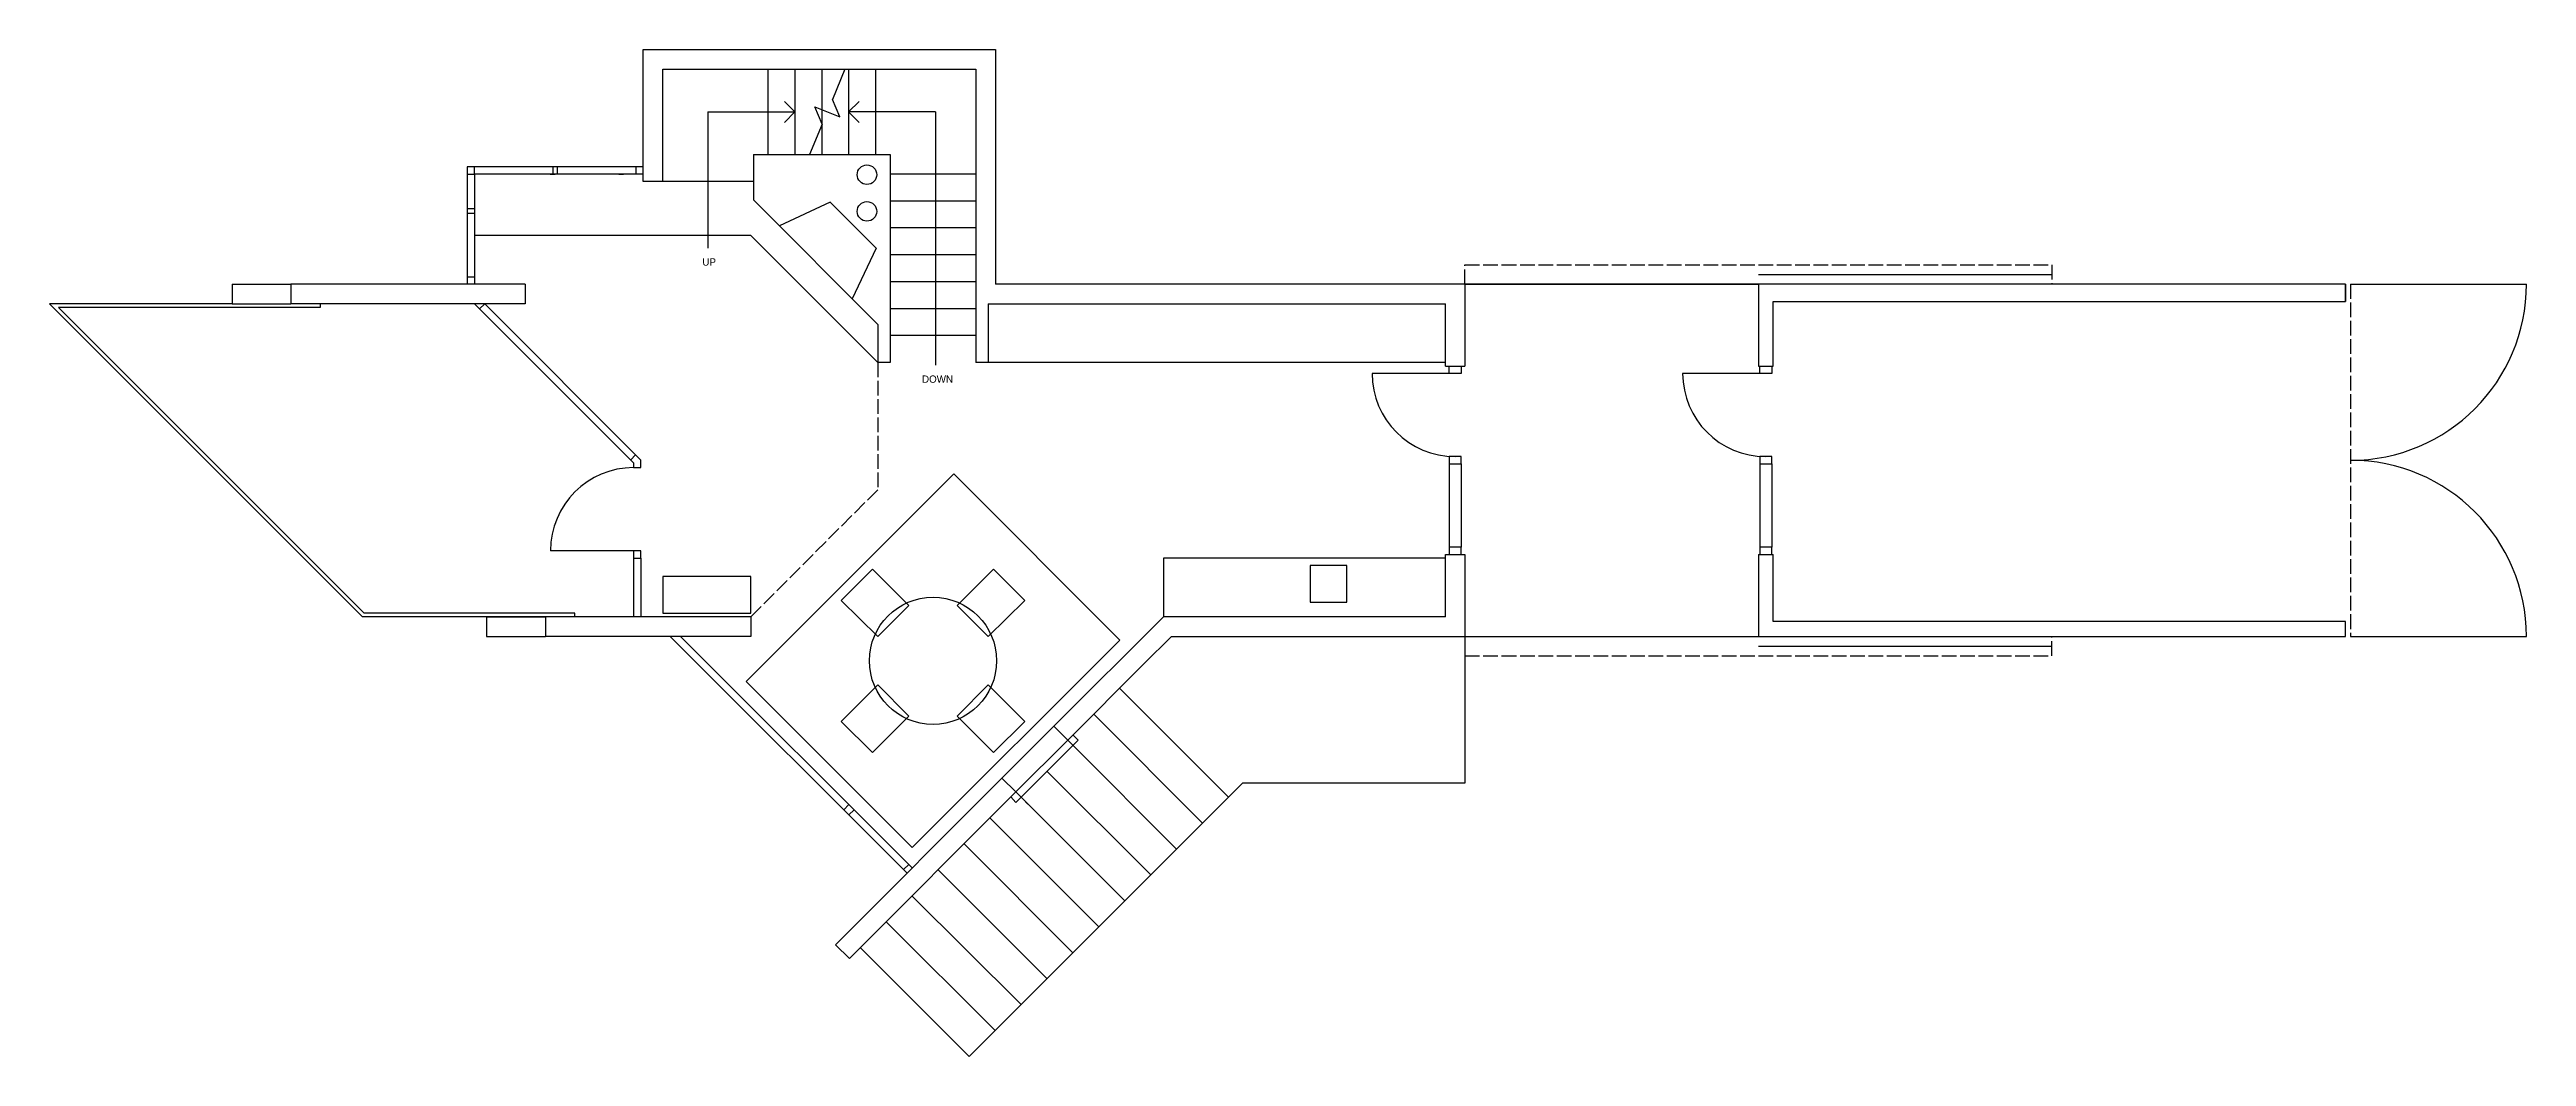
# Model space of a CAD drawing. Header units: inches. Extents: x -13164 to 6484, y 141 to 8012.
# Drawn here: x -987 to 26, y 2182 to 2594 of the extents above; entities that cross this region are included whole.
import ezdxf

# ---------------------------------------------------------------- set-up
doc = ezdxf.new("R2010")
doc.units = ezdxf.units.IN
doc.header["$LTSCALE"] = 0.5
doc.header["$MEASUREMENT"] = 0
doc.linetypes.add('ACAD_ISO02W100', pattern=[15, 12, -3])
doc.layers.get('0').update_dxf_attribs({"color": 253})
for name, color, linetype in [('A-doors', 254, 'Continuous'), ('A-Elev-South', 7, 'Continuous'), ('A-furniture', 33, 'Continuous'), ('A-glazing', 252, 'Continuous'), ('A-millwork', 252, 'Continuous'), ('A-soffit', 251, 'ACAD_ISO02W100'), ('A-stairs', 252, 'Continuous'), ('A-text', 254, 'Continuous'), ('A-walls', 7, 'Continuous')]:
    doc.layers.add(name, color=color, linetype=linetype)

msp = doc.modelspace()

# ---------------------------------------------------------------- texts
at = {"layer": 'A-text'}
for s, p in [('UP', (-719.8, 2505.7)), ('DOWN', (-630, 2457.8))]:
    msp.add_text(s, height=3, dxfattribs=at).set_placement(p)

# ---------------------------------------------------------------- linework, layer by layer
for p, q in [((-408, 2498.1), (-288, 2498.1)), ((-288, 2498.1), (-408, 2498.1)), ((-408, 2354.1), (-288, 2354.1))]:
    msp.add_line(p, q)
at = {"layer": 'A-doors'}
for p, q in [((-288, 2502.1), (-168, 2502.1)), ((-46, 2498.1), (26, 2498.1)), ((-412, 2461.6), (-446, 2461.6)), ((-414.5, 2464.6), (-409.5, 2464.6)), ((-414.5, 2461.6), (-414.5, 2464.6)), ((-409.5, 2461.6), (-414.5, 2461.6)), ((-409.5, 2464.6), (-409.5, 2461.6)), ((-285, 2461.6), (-319, 2461.6)), ((-287.5, 2464.6), (-282.5, 2464.6)), ((-287.5, 2461.6), (-287.5, 2464.6)), ((-282.5, 2461.6), (-287.5, 2461.6)), ((-282.5, 2464.6), (-282.5, 2461.6)), ((-747.9, 2425), (-747.9, 2423.1)), ((-747.9, 2423.1), (-744.9, 2423.1)), ((-744.9, 2423.1), (-744.9, 2426.2)), ((-409.5, 2427.6), (-414.5, 2427.6)), ((-414.5, 2427.6), (-414.5, 2424.6)), ((-414.5, 2424.6), (-409.5, 2424.6)), ((-409.5, 2424.6), (-409.5, 2427.6)), ((-282.5, 2427.6), (-287.5, 2427.6)), ((-287.5, 2427.6), (-287.5, 2424.6)), ((-287.5, 2424.6), (-287.5, 2390.6)), ((-287.5, 2424.6), (-282.5, 2424.6)), ((-282.5, 2424.6), (-282.5, 2427.6)), ((-282.5, 2424.6), (-282.5, 2390.6)), ((-409.5, 2390.6), (-414.5, 2390.6)), ((-414.5, 2390.6), (-414.5, 2387.6)), ((-409.5, 2387.6), (-409.5, 2390.6)), ((-282.5, 2390.6), (-287.5, 2390.6)), ((-287.5, 2390.6), (-287.5, 2387.6)), ((-282.5, 2387.6), (-282.5, 2390.6)), ((-747.9, 2389.1), (-781.9, 2389.1)), ((-744.9, 2389.1), (-747.9, 2389.1)), ((-747.9, 2389.1), (-747.9, 2386.1)), ((-747.9, 2386.1), (-744.9, 2386.1)), ((-744.9, 2386.1), (-744.9, 2389.1)), ((-414.5, 2387.6), (-409.5, 2387.6)), ((-287.5, 2387.6), (-282.5, 2387.6)), ((-288, 2350.1), (-168, 2350.1)), ((-46, 2354.1), (26, 2354.1))]:
    msp.add_line(p, q, dxfattribs=at)
for centre, radius, start, end in [((-46, 2498.1), 72, 270, 0), ((-412, 2461.6), 34, 180, 270), ((-285, 2461.6), 34, 180, 270), ((-747.9, 2389.1), 34, 90, 180), ((-46, 2354.1), 72, 0, 90)]:
    msp.add_arc(centre, radius, start, end, dxfattribs=at)
at = {"layer": 'A-Elev-South', "color": 253}
for p, q in [((-912, 2498.1), (-888, 2498.1)), ((-912, 2490.1), (-888, 2490.1)), ((-808, 2362.1), (-784, 2362.1)), ((-772, 2362.1), (-772, 2363.6)), ((-808, 2354.1), (-784, 2354.1)), ((-408, 2354.1), (-408, 2294.1)), ((-549.2, 2332.9), (-504.7, 2288.3)), ((-559.8, 2322.3), (-515.3, 2277.7)), ((-568.3, 2309.6), (-525.9, 2267.1)), ((-578.9, 2298.9), (-536.5, 2256.5)), ((-498.9, 2294.1), (-610.7, 2182.3)), ((-408, 2294.1), (-498.9, 2294.1)), ((-602.2, 2279.9), (-557.7, 2235.3)), ((-589.5, 2288.3), (-547.1, 2245.9)), ((-612.8, 2269.2), (-568.3, 2224.7)), ((-623.4, 2258.6), (-578.9, 2214.1)), ((-634.1, 2248), (-589.5, 2203.5)), ((-644.7, 2237.4), (-600.1, 2192.9)), ((-655.3, 2226.8), (-610.7, 2182.3))]:
    msp.add_line(p, q, dxfattribs=at)
at = {"layer": 'A-Elev-South', "color": 7}
for p, q in [((-659.7, 2222.4), (-591.6, 2290.5)), ((-665.4, 2228), (-659.7, 2222.4))]:
    msp.add_line(p, q, dxfattribs=at)
at = {"layer": 'A-furniture'}
msp.add_lwpolyline([(-701.9, 2335.6), (-634, 2267.7), (-549.1, 2352.6), (-617, 2420.5)], close=True, dxfattribs=at)
for points in [[(-635.4, 2366.7), (-650.2, 2381.6), (-663, 2368.8), (-648.1, 2354), (-635.4, 2366.7)], [(-602.9, 2354), (-588, 2368.8), (-600.8, 2381.6), (-615.6, 2366.7), (-602.9, 2354)], [(-736, 2378.6), (-736, 2363.6), (-700, 2363.6), (-700, 2378.6), (-736, 2378.6)], [(-635.4, 2321.5), (-650.2, 2306.6), (-663, 2319.3), (-648.1, 2334.2), (-635.4, 2321.5)], [(-602.9, 2334.2), (-588, 2319.3), (-600.8, 2306.6), (-615.6, 2321.5), (-602.9, 2334.2)]]:
    msp.add_lwpolyline(points, dxfattribs=at)
msp.add_circle((-625.5, 2344.1), 26, dxfattribs=at)
at = {"layer": 'A-glazing'}
for p, q in [((-744, 2546.1), (-816, 2546.1)), ((-816, 2546.1), (-816, 2543.1)), ((-816, 2543.1), (-816, 2498.1)), ((-816, 2543.1), (-813, 2543.1)), ((-813, 2543.1), (-813, 2546.1)), ((-744, 2543.1), (-813, 2543.1)), ((-813, 2543.1), (-813, 2498.1)), ((-782, 2543.1), (-780, 2543.1)), ((-781, 2546.1), (-781, 2543.1)), ((-779, 2543.1), (-781, 2543.1)), ((-779, 2543.1), (-779, 2546.1)), ((-752, 2546.1), (-754, 2546.1)), ((-754, 2543.1), (-752, 2543.1)), ((-747, 2546.1), (-747, 2543.1)), ((-816, 2529.1), (-813, 2529.1)), ((-816, 2527.1), (-813, 2527.1)), ((-816, 2501.1), (-813, 2501.1)), ((-747.9, 2425), (-813, 2490.1)), ((-808.8, 2490.1), (-810.9, 2488)), ((-744.9, 2426.2), (-808.8, 2490.1)), ((-747, 2428.4), (-749.2, 2426.2)), ((-414.5, 2424.6), (-414.5, 2390.6)), ((-409.5, 2424.6), (-409.5, 2390.6)), ((-747.9, 2386.1), (-747.9, 2363.6)), ((-744.9, 2386.1), (-744.9, 2362.1)), ((-636.1, 2257.3), (-732.9, 2354.1)), ((-634, 2259.4), (-728.7, 2354.1)), ((-597.3, 2296.1), (-576.1, 2317.3)), ((-591.6, 2290.5), (-570.4, 2311.7)), ((-568.3, 2309.6), (-570.4, 2311.7)), ((-589.5, 2288.3), (-591.6, 2290.5)), ((-662, 2283.2), (-659.9, 2285.3)), ((-659.9, 2281.1), (-657.7, 2283.2)), ((-586.7, 2285.5), (-588.8, 2287.6)), ((-637.5, 2258.7), (-635.4, 2260.8))]:
    msp.add_line(p, q, dxfattribs=at)
at = {"layer": 'A-glazing', "color": 253}
for p, q in [((-591.6, 2286.2), (-566.2, 2311.7)), ((-566.2, 2311.7), (-568.3, 2313.8)), ((-591.6, 2286.2), (-593.7, 2288.4))]:
    msp.add_line(p, q, dxfattribs=at)
at = {"layer": 'A-millwork'}
for p, q in [((-912, 2490.1), (-986.7, 2490.1)), ((-858.7, 2362.1), (-986.7, 2490.1)), ((-876, 2488.6), (-983.1, 2488.6)), ((-858.1, 2363.6), (-983.1, 2488.6)), ((-876, 2490.1), (-876, 2488.6)), ((-416, 2466.1), (-603, 2466.1)), ((-416, 2386.1), (-531.3, 2386.1)), ((-531.3, 2386.1), (-531.3, 2362.1)), ((-471.3, 2383.1), (-471.3, 2368.1)), ((-456.3, 2383.1), (-471.3, 2383.1)), ((-456.3, 2368.1), (-456.3, 2383.1)), ((-784, 2362.1), (-858.7, 2362.1)), ((-772, 2363.6), (-858.1, 2363.6)), ((-748, 2363.6), (-748, 2362.1)), ((-748, 2363.6), (-748, 2362.1)), ((-471.3, 2368.1), (-456.3, 2368.1))]:
    msp.add_line(p, q, dxfattribs=at)
at = {"layer": 'A-soffit'}
for p, q in [((-408, 2506.1), (-168, 2506.1)), ((-408, 2498.1), (-408, 2506.1)), ((-168, 2506.1), (-168, 2498.1)), ((-46, 2498.1), (-46, 2354.1)), ((-648, 2466.1), (-648, 2414.1)), ((-700, 2362.1), (-648, 2414.1)), ((-408, 2354.1), (-408, 2346.1)), ((-168, 2346.1), (-168, 2354.1)), ((-408, 2346.1), (-168, 2346.1))]:
    msp.add_line(p, q, dxfattribs=at)
at = {"layer": 'A-stairs'}
for p, q in [((-693, 2586.1), (-693, 2551.1)), ((-682, 2586.1), (-682, 2551.1)), ((-671, 2586.1), (-671, 2551.1)), ((-661.5, 2586.1), (-666.6, 2573.7)), ((-660, 2586.1), (-660, 2551.1)), ((-649, 2586.1), (-649, 2551.1)), ((-663.6, 2566.5), (-666.6, 2573.7)), ((-670.8, 2563.5), (-676, 2551.1)), ((-670.8, 2563.5), (-673.8, 2570.7)), ((-673.8, 2570.7), (-663.6, 2566.5)), ((-608, 2543.1), (-643, 2543.1)), ((-698.9, 2540.1), (-736, 2540.1)), ((-608, 2532.1), (-643, 2532.1)), ((-700, 2518.1), (-813, 2518.1)), ((-648, 2466.1), (-700, 2518.1)), ((-608, 2521.1), (-643, 2521.1)), ((-608, 2510.1), (-643, 2510.1)), ((-608, 2499.1), (-643, 2499.1)), ((-608, 2488.1), (-643, 2488.1)), ((-608, 2477.1), (-643, 2477.1))]:
    msp.add_line(p, q, dxfattribs=at)
at = {"layer": 'A-text'}
for p, q in [((-682, 2568.6), (-686.2, 2572.8)), ((-660, 2568.6), (-655.7, 2572.8)), ((-717.5, 2568.6), (-717.5, 2512.9)), ((-717.5, 2568.6), (-682, 2568.6)), ((-682, 2568.6), (-686.2, 2564.3)), ((-624.5, 2568.6), (-660, 2568.6)), ((-660, 2568.6), (-655.7, 2564.3)), ((-624.5, 2568.6), (-624.5, 2465))]:
    msp.add_line(p, q, dxfattribs=at)
at = {"layer": 'A-walls'}
for p, q in [((-744, 2594.1), (-600, 2594.1)), ((-744, 2540.1), (-744, 2594.1)), ((-600, 2594.1), (-600, 2498.1)), ((-736, 2586.1), (-608, 2586.1)), ((-736, 2540.1), (-736, 2586.1)), ((-608, 2586.1), (-608, 2466.1)), ((-698.9, 2551.1), (-643, 2551.1)), ((-698.9, 2551.1), (-698.9, 2532.6)), ((-643, 2551.1), (-643, 2466.1)), ((-736, 2540.1), (-744, 2540.1)), ((-688.4, 2522.1), (-698.9, 2532.6)), ((-688.4, 2522.1), (-658.5, 2492.1)), ((-667.5, 2531.7), (-688.3, 2522)), ((-648.8, 2512.9), (-667.5, 2531.7)), ((-648.8, 2512.9), (-658.5, 2492.1)), ((-792.2, 2498.1), (-888, 2498.1)), ((-888, 2498.1), (-888, 2490.1)), ((-792.2, 2498.1), (-792.2, 2490.1)), ((-648, 2481.6), (-658.5, 2492.1)), ((-408, 2498.1), (-600, 2498.1)), ((-408, 2498.1), (-408, 2464.6)), ((-288, 2498.1), (-288, 2464.6)), ((-48, 2498.1), (-288, 2498.1)), ((-48, 2491.1), (-48, 2498.1)), ((-48, 2498.1), (-48, 2491.1)), ((-792.2, 2490.1), (-888, 2490.1)), ((-648, 2481.6), (-648, 2466.1)), ((-603, 2490.1), (-603, 2466.1)), ((-603, 2490.1), (-416, 2490.1)), ((-416, 2464.6), (-416, 2490.1)), ((-282, 2464.6), (-282, 2491.1)), ((-282, 2491.1), (-48, 2491.1)), ((-643, 2466.1), (-648, 2466.1)), ((-603, 2466.1), (-608, 2466.1)), ((-416, 2464.6), (-408, 2464.6)), ((-288, 2464.6), (-282, 2464.6)), ((-416, 2387.6), (-408, 2387.6)), ((-416, 2362.1), (-416, 2387.6)), ((-408, 2387.6), (-408, 2354.1)), ((-288, 2387.6), (-282, 2387.6)), ((-288, 2387.6), (-288, 2354.1)), ((-282, 2360.1), (-282, 2387.6)), ((-700, 2362.1), (-784, 2362.1)), ((-784, 2362.1), (-784, 2354.1)), ((-700, 2362.1), (-700, 2354.1)), ((-576.1, 2317.3), (-531.3, 2362.1)), ((-416, 2362.1), (-531.3, 2362.1)), ((-48, 2360.1), (-282, 2360.1)), ((-48, 2354.1), (-48, 2360.1)), ((-700, 2354.1), (-784, 2354.1)), ((-528, 2354.1), (-539.3, 2342.8)), ((-528, 2354.1), (-408, 2354.1)), ((-288, 2354.1), (-48, 2354.1)), ((-539.3, 2342.8), (-570.4, 2311.7)), ((-570.4, 2311.7), (-576.1, 2317.3)), ((-665.4, 2228), (-597.3, 2296.1)), ((-591.6, 2290.5), (-597.3, 2296.1))]:
    msp.add_line(p, q, dxfattribs=at)
at = {"layer": 'A-walls', "color": 253}
for p, q in [((-912, 2498.1), (-912, 2490.1)), ((-808, 2362.1), (-808, 2354.1))]:
    msp.add_line(p, q, dxfattribs=at)
at = {"layer": 'A-walls'}
for centre in [(-652.5, 2542.9), (-652.5, 2527.9)]:
    msp.add_circle(centre, 4, dxfattribs=at)

msp.set_redraw_order([(e.dxf.handle, doc.entitydb.next_handle()) for e in msp.query("TEXT MTEXT ATTDEF DIMENSION ARC_DIMENSION")])  # texts and dimensions are drawn at this point

doc.saveas('drawing.dxf')
